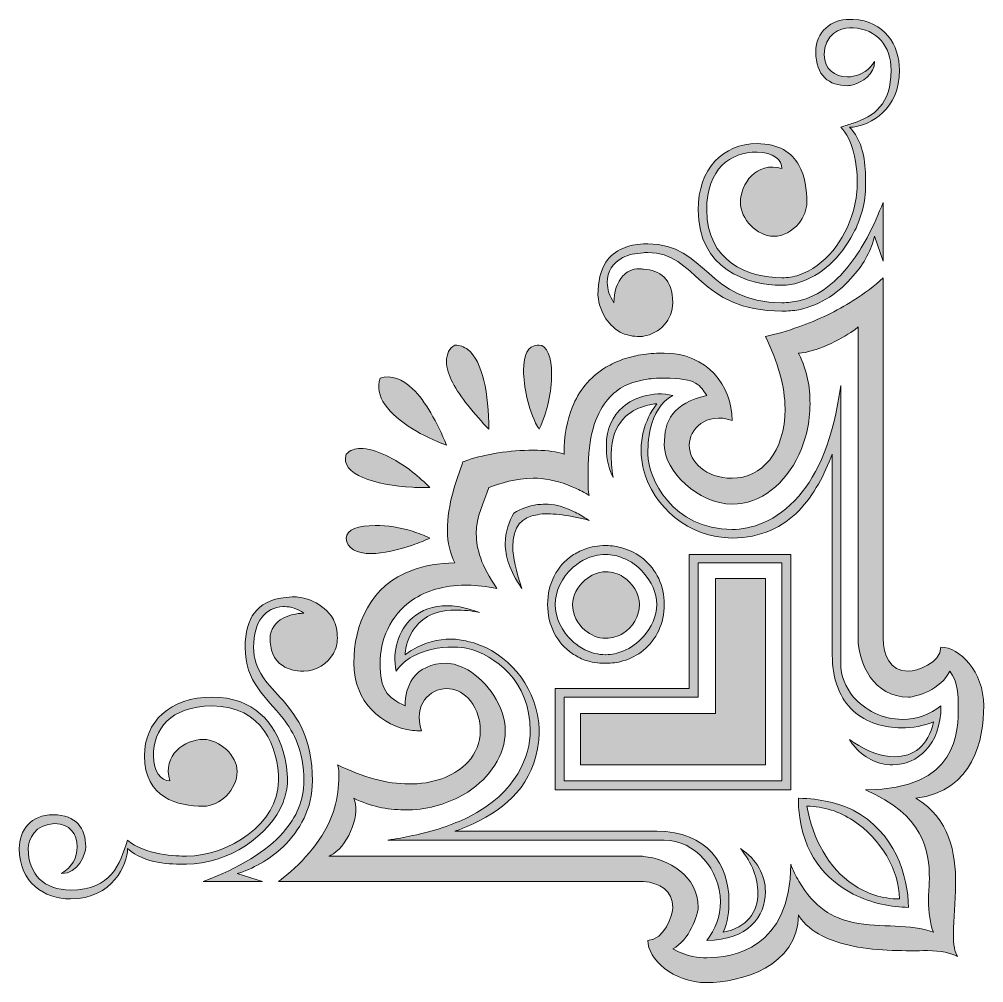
# Model space of a CAD drawing. Header units: inches. Extents: x -242 to 837, y -118 to 959.
import ezdxf

# ---------------------------------------------------------------- set-up
doc = ezdxf.new("R2010")
doc.units = ezdxf.units.IN
doc.header["$MEASUREMENT"] = 0
doc.layers.add('图层 1', color=7, linetype='Continuous')

# ---------------------------------------------------------------- blocks, each defined once
blk = doc.blocks.new('block 2')
at = {"layer": '图层 1', "true_color": 0xffffff}
h = blk.add_hatch(color=7, dxfattribs=at)
h.dxf.hatch_style = 2
edge = h.paths.add_edge_path()
edge.add_spline(control_points=[(690.9, 838.6), (689.4, 838.6), (687.9, 838.6), (686.9, 838.6), (688.4, 837.1), (689.9, 835.1), (690.9, 833.6), (704.8, 815.6), (704.8, 790.7), (704.8, 773.8), (704.8, 754.8), (699.9, 735.9), (690.9, 719.5), (677.4, 693.1), (654.5, 672.1), (630.1, 664.7), (624.1, 662.7), (617.6, 661.7), (611.2, 661.7), (572.3, 661.7), (517.5, 680.1), (517.5, 745.9), (517.5, 792.2), (545.4, 820.1), (583.3, 820.1), (607.7, 820.1), (622.1, 810.2), (630.1, 796.2), (637.1, 783.8), (639.1, 768.8), (639.1, 754.4), (639.1, 746.4), (635.6, 737.9), (630.1, 730.9), (623.1, 722.5), (612.7, 716.5), (601.7, 716.5), (583.3, 716.5), (564.8, 735.9), (564.8, 754.4), (564.8, 774.8), (582.3, 800.7), (611.2, 792.2), (611.2, 801.7), (601.7, 810.7), (583.3, 810.7), (553.9, 810.7), (527, 792.2), (527, 745.9), (527, 688.6), (573.3, 670.1), (611.2, 670.1), (617.6, 670.1), (624.1, 671.1), (630.1, 673.1), (659, 682.6), (681.9, 712.5), (690.9, 744.4), (693.9, 754.4), (695.4, 764.3), (695.4, 773.8), (695.4, 779.8), (695.4, 796.2), (690.9, 812.2), (688.4, 821.6), (683.9, 831.6), (676.9, 838.6), (681.9, 840.1), (686.4, 841.6), (690.9, 843), (714.3, 851), (733.3, 863.5), (733.3, 902.3), (733.3, 929.8), (717.3, 947.7), (690.9, 949.7), (689.4, 949.7), (688.4, 949.7), (686.9, 949.7), (676.9, 949.7), (658.5, 942.2), (658.5, 919.3), (658.5, 903.3), (670.5, 894.9), (684.4, 894.9), (686.9, 894.9), (688.9, 894.9), (690.9, 895.4), (700.4, 896.9), (708.8, 902.3), (714.8, 911.8), (714.8, 897.4), (700.9, 888.9), (690.9, 885.9), (688.4, 885.4), (686.4, 884.9), (684.4, 884.9), (664, 884.9), (649, 895.9), (649, 922.8), (649, 945.2), (666, 959.1), (686.9, 959.1), (688.4, 959.1), (689.4, 959.1), (690.9, 959.1), (725.8, 957.2), (742.7, 930.2), (742.7, 902.3), (742.7, 858), (710.3, 841.1), (690.9, 838.6)], knot_values=[0, 0, 0, 0, 1, 1, 1, 2, 2, 2, 3, 3, 3, 4, 4, 4, 5, 5, 5, 6, 6, 6, 7, 7, 7, 8, 8, 8, 9, 9, 9, 10, 10, 10, 11, 11, 11, 12, 12, 12, 13, 13, 13, 14, 14, 14, 15, 15, 15, 16, 16, 16, 17, 17, 17, 18, 18, 18, 19, 19, 19, 20, 20, 20, 21, 21, 21, 22, 22, 22, 23, 23, 23, 24, 24, 24, 25, 25, 25, 26, 26, 26, 27, 27, 27, 28, 28, 28, 29, 29, 29, 30, 30, 30, 31, 31, 31, 32, 32, 32, 33, 33, 33, 34, 34, 34, 35, 35, 35, 36, 36, 36, 37, 37, 37, 37], degree=3, periodic=1)
h = blk.add_hatch(color=7, dxfattribs=at)
h.dxf.hatch_style = 2
edge = h.paths.add_edge_path()
edge.add_spline(control_points=[(630.1, 644.2), (652.5, 649.7), (673, 665.2), (690.9, 690.1), (703.4, 707), (714.3, 728.4), (724.3, 754.3), (724.3, 754.3), (724.3, 688.6), (724.3, 688.6), (724.3, 688.6), (714.8, 716.5), (714.8, 716.5), (711.3, 702), (703.4, 686.1), (690.9, 672.1), (675.9, 654.2), (655, 639.7), (630.1, 634.3), (624.1, 633.3), (617.6, 632.8), (611.2, 632.8), (516.5, 632.8), (516.5, 698.5), (461.2, 698.5), (459.7, 698.5), (458.2, 698.5), (456.2, 698), (447.2, 697.5), (439.3, 696), (433.3, 692.6), (421.8, 687.1), (415.8, 677.1), (415.8, 664.7), (415.8, 657.2), (418.3, 649.7), (423.3, 642.2), (423.3, 654.2), (426.8, 665.2), (433.3, 672.1), (437.8, 677.1), (443.7, 680.1), (451.7, 680.1), (453.2, 680.1), (454.7, 680.1), (456.2, 679.6), (474.6, 678.6), (489.1, 669.2), (489.1, 642.2), (489.1, 623.3), (474.6, 607.4), (456.2, 604.9), (454.7, 604.4), (453.2, 604.4), (451.7, 604.4), (444.7, 604.4), (438.3, 605.9), (433.3, 607.9), (424.8, 611.8), (418.8, 617.8), (414.3, 624.3), (407.4, 634.8), (405.4, 646.7), (405.4, 650.7), (405.4, 666.2), (408.4, 678.6), (414.3, 687.6), (418.8, 694.6), (425.3, 699.5), (433.3, 703), (439.8, 706), (447.7, 707.5), (456.2, 708), (458.2, 708), (459.7, 708), (461.2, 708), (527, 708), (527, 642.2), (611.2, 642.2), (617.6, 642.2), (624.1, 643.2), (630.1, 644.2)], knot_values=[0, 0, 0, 0, 1, 1, 1, 2, 2, 2, 3, 3, 3, 4, 4, 4, 5, 5, 5, 6, 6, 6, 7, 7, 7, 8, 8, 8, 9, 9, 9, 10, 10, 10, 11, 11, 11, 12, 12, 12, 13, 13, 13, 14, 14, 14, 15, 15, 15, 16, 16, 16, 17, 17, 17, 18, 18, 18, 19, 19, 19, 20, 20, 20, 21, 21, 21, 22, 22, 22, 23, 23, 23, 24, 24, 24, 25, 25, 25, 26, 26, 26, 27, 27, 27, 27], degree=3, periodic=1)
h = blk.add_hatch(color=7, dxfattribs=at)
h.dxf.hatch_style = 2
edge = h.paths.add_edge_path()
edge.add_spline(control_points=[(836.9, 191.3), (836.9, 230.2), (809.5, 257.1), (789.1, 257.1), (789.1, 239.1), (761.1, 230.2), (752.7, 230.2), (731.7, 230.2), (724.3, 248.6), (724.3, 267), (724.3, 267), (724.3, 670.1), (724.3, 670.1), (715.3, 661.2), (703.9, 652.7), (690.9, 644.7), (672.5, 632.8), (651.5, 622.8), (630.1, 615.3), (617.6, 610.8), (604.7, 606.9), (592.7, 604.4), (606.7, 575.5), (614.7, 548.6), (614.7, 523.6), (614.7, 475.3), (588.7, 445.9), (555.4, 445.9), (526, 445.9), (507.5, 464.3), (507.5, 482.8), (507.5, 500.7), (526, 520.2), (555.4, 510.7), (555.4, 549.6), (527, 585.9), (479.6, 585.9), (471.6, 585.9), (464.2, 585.4), (456.2, 584.4), (448.7, 583.4), (440.8, 581.4), (433.3, 579), (426.8, 576.5), (420.3, 573.5), (414.3, 570), (405.4, 564.5), (397.4, 558), (390.9, 549.6), (384.9, 542.6), (380.5, 534.6), (376.5, 525.1), (371, 511.2), (367.5, 493.7), (367.5, 472.8), (359, 475.8), (349.6, 476.8), (337.6, 477.3), (336.1, 477.3), (334.6, 477.3), (333.1, 477.3), (306.2, 477.3), (279.8, 472.8), (259.9, 466.3), (257.9, 465.3), (255.9, 464.9), (254.4, 464.3), (246.9, 443.9), (237, 417), (237, 387.6), (237, 373.7), (240.4, 361.7), (245.4, 351.2), (227, 351.2), (211.5, 348.2), (198.1, 343.3), (150.8, 326.3), (132.3, 282.5), (132.3, 239.1), (132.3, 195.8), (163.7, 168.4), (198.1, 163.9), (201.1, 163.9), (204.6, 163.4), (208.1, 163.4), (198.1, 192.8), (217.5, 210.7), (236, 210.7), (244.4, 210.7), (252.9, 207.2), (259.9, 200.3), (267.9, 191.8), (273.8, 179.3), (273.8, 163.4), (273.8, 150.4), (268.8, 138.5), (259.9, 128.5), (246.9, 114.6), (226, 105.1), (198.1, 104.1), (196.6, 104.1), (195.1, 104.1), (194.1, 104.1), (169.2, 104.1), (143.3, 111.6), (113.9, 125.5), (115.4, 122.5), (115.4, 119), (115.4, 117), (115.4, 117), (115.4, 108.6), (115.4, 108.6), (115.4, 96.1), (112.9, 84.2), (109.4, 73.2), (98.9, 42.8), (76.5, 17.4), (53.1, -1), (51.6, -2.5), (50.1, -3.5), (48.1, -5), (48.1, -5), (53.1, -5), (53.1, -5), (53.1, -5), (109.4, -5), (109.4, -5), (109.4, -5), (198.1, -5), (198.1, -5), (198.1, -5), (259.9, -5), (259.9, -5), (259.9, -5), (337.6, -5), (337.6, -5), (337.6, -5), (376.5, -5), (376.5, -5), (376.5, -5), (390.9, -5), (390.9, -5), (390.9, -5), (414.3, -5), (414.3, -5), (414.3, -5), (433.3, -5), (433.3, -5), (433.3, -5), (451.7, -5), (451.7, -5), (453.2, -5), (454.7, -5), (456.2, -5), (474.6, -6.5), (489.1, -15), (489.1, -33.9), (489.1, -42.4), (479.6, -70.8), (461.2, -70.8), (461.2, -91.2), (489.1, -118.1), (527, -118.1), (564.8, -118.1), (629.6, -99.7), (629.6, -42.4), (629.6, -42.9), (630.1, -42.9), (630.1, -43.4), (643.1, -62.8), (666, -72.3), (690.9, -77.3), (719.3, -83.3), (750.7, -82.3), (774.1, -82.3), (789.1, -82.3), (800, -84.8), (807.5, -88.7), (804.5, -84.8), (803, -75.8), (803, -62.8), (803, -46.9), (805.5, -28.5), (805.5, -8), (805.5, 27.4), (799, 65.2), (761.1, 88.1), (825.9, 96.6), (836.9, 153.9), (836.9, 191.3)], knot_values=[0, 0, 0, 0, 1, 1, 1, 2, 2, 2, 3, 3, 3, 4, 4, 4, 5, 5, 5, 6, 6, 6, 7, 7, 7, 8, 8, 8, 9, 9, 9, 10, 10, 10, 11, 11, 11, 12, 12, 12, 13, 13, 13, 14, 14, 14, 15, 15, 15, 16, 16, 16, 17, 17, 17, 18, 18, 18, 19, 19, 19, 20, 20, 20, 21, 21, 21, 22, 22, 22, 23, 23, 23, 24, 24, 24, 25, 25, 25, 26, 26, 26, 27, 27, 27, 28, 28, 28, 29, 29, 29, 30, 30, 30, 31, 31, 31, 32, 32, 32, 33, 33, 33, 34, 34, 34, 35, 35, 35, 36, 36, 36, 37, 37, 37, 38, 38, 38, 39, 39, 39, 40, 40, 40, 41, 41, 41, 42, 42, 42, 43, 43, 43, 44, 44, 44, 45, 45, 45, 46, 46, 46, 47, 47, 47, 48, 48, 48, 49, 49, 49, 50, 50, 50, 51, 51, 51, 52, 52, 52, 53, 53, 53, 54, 54, 54, 55, 55, 55, 56, 56, 56, 57, 57, 57, 58, 58, 58, 59, 59, 59, 60, 60, 60, 61, 61, 61, 62, 62, 62, 63, 63, 63, 63], degree=3, periodic=1)
edge = h.paths.add_edge_path()
edge.add_spline(control_points=[(808.5, 191.3), (808.5, 163.4), (808.5, 97.6), (704.8, 97.6), (769.6, 68.7), (776.1, 30.8), (776.1, -2.5), (776.1, -10), (775.1, -17.5), (775.1, -25.5), (775.1, -39.4), (777.1, -52.4), (780.6, -61.8), (755.2, -51.4), (722.3, -57.4), (690.9, -50.9), (668.5, -45.9), (647, -34.4), (630.1, -4.5), (626.6, 0.9), (623.6, 7.4), (621.1, 14.4), (621.1, -80.3), (555.4, -90.2), (527, -90.2), (517.5, -90.2), (507.5, -90.2), (489.1, -80.3), (507.5, -70.8), (517.5, -42.4), (517.5, -33.9), (517.5, 1.4), (483.6, 20.9), (456.2, 22.9), (454.7, 23.4), (453.2, 23.4), (451.7, 23.4), (451.7, 23.4), (433.3, 23.4), (433.3, 23.4), (433.3, 23.4), (414.3, 23.4), (414.3, 23.4), (414.3, 23.4), (390.9, 23.4), (390.9, 23.4), (390.9, 23.4), (376.5, 23.4), (376.5, 23.4), (376.5, 23.4), (337.6, 23.4), (337.6, 23.4), (337.6, 23.4), (259.9, 23.4), (259.9, 23.4), (259.9, 23.4), (198.1, 23.4), (198.1, 23.4), (198.1, 23.4), (109.4, 23.4), (109.4, 23.4), (109.4, 23.4), (104.4, 23.4), (104.4, 23.4), (105.9, 23.9), (107.4, 24.9), (109.4, 25.9), (127.3, 37.8), (140.3, 72.2), (132.3, 88.1), (150.8, 79.2), (169.2, 75.2), (188.6, 75.2), (191.6, 75.2), (194.6, 75.2), (198.1, 75.2), (221, 76.7), (242.4, 84.2), (259.9, 95.1), (284.8, 111.6), (301.7, 136), (301.7, 163.4), (301.7, 191.3), (281.3, 218.7), (259.9, 231.6), (251.4, 236.1), (243.4, 239.1), (236, 239.1), (219, 239.1), (205.6, 232.6), (198.1, 221.7), (192.6, 213.7), (189.6, 203.3), (189.6, 191.3), (169.2, 201.2), (161.7, 209.7), (161.7, 239.1), (161.7, 264), (172.2, 292.4), (198.1, 309.9), (212.5, 319.8), (232.5, 326.3), (257.4, 326.3), (258.4, 326.3), (258.9, 326.3), (259.9, 326.3), (269.8, 326.3), (280.8, 324.8), (292.3, 322.8), (274.8, 347.8), (269.3, 367.2), (269.3, 383.6), (269.3, 404.1), (277.8, 419), (283.3, 435.5), (297.3, 440.4), (312.7, 445.9), (333.1, 445.9), (334.6, 445.9), (336.1, 445.9), (337.6, 445.9), (349.6, 445.4), (363, 442.4), (376.5, 436.4), (381.5, 434.5), (385.9, 432), (390.9, 429.5), (392.4, 428.5), (393.9, 427.5), (395.4, 426.5), (394.4, 432), (394.4, 436.4), (394.4, 441.4), (394.4, 441.4), (394.4, 454.4), (394.4, 454.4), (394.4, 491.8), (402.4, 516.2), (414.4, 531.6), (419.8, 538.6), (426.3, 544.1), (433.3, 548.1), (440.3, 552), (448.2, 554.5), (456.2, 556), (464.2, 557.5), (471.6, 558), (479.6, 558), (516.5, 558), (519.5, 549.6), (527, 538.6), (489.1, 529.1), (479.6, 511.7), (479.6, 482.8), (479.6, 454.4), (517.5, 417), (555.4, 417), (587.8, 417), (615.2, 439.9), (630.1, 472.3), (638.1, 489.3), (642.6, 508.7), (642.6, 529.1), (642.6, 549.1), (639.6, 565), (630.1, 584.9), (630.1, 585.4), (629.6, 585.9), (629.6, 585.9), (629.6, 585.9), (630.1, 585.9), (630.1, 585.9), (648, 586.4), (676.9, 600.9), (690.9, 610.8), (693.4, 612.3), (694.9, 613.8), (696.4, 615.3), (696.4, 615.3), (696.4, 267), (696.4, 267), (696.4, 239.1), (713.8, 201.2), (752.7, 201.2), (761.2, 201.2), (789.1, 209.7), (799, 230.2), (808.5, 218.2), (808.5, 201.2), (808.5, 191.3)], knot_values=[0, 0, 0, 0, 1, 1, 1, 2, 2, 2, 3, 3, 3, 4, 4, 4, 5, 5, 5, 6, 6, 6, 7, 7, 7, 8, 8, 8, 9, 9, 9, 10, 10, 10, 11, 11, 11, 12, 12, 12, 13, 13, 13, 14, 14, 14, 15, 15, 15, 16, 16, 16, 17, 17, 17, 18, 18, 18, 19, 19, 19, 20, 20, 20, 21, 21, 21, 22, 22, 22, 23, 23, 23, 24, 24, 24, 25, 25, 25, 26, 26, 26, 27, 27, 27, 28, 28, 28, 29, 29, 29, 30, 30, 30, 31, 31, 31, 32, 32, 32, 33, 33, 33, 34, 34, 34, 35, 35, 35, 36, 36, 36, 37, 37, 37, 38, 38, 38, 39, 39, 39, 40, 40, 40, 41, 41, 41, 42, 42, 42, 43, 43, 43, 44, 44, 44, 45, 45, 45, 46, 46, 46, 47, 47, 47, 48, 48, 48, 49, 49, 49, 50, 50, 50, 51, 51, 51, 52, 52, 52, 53, 53, 53, 54, 54, 54, 55, 55, 55, 56, 56, 56, 57, 57, 57, 58, 58, 58, 59, 59, 59, 60, 60, 60, 61, 61, 61, 62, 62, 62, 63, 63, 63, 63], degree=3, periodic=1)
h = blk.add_hatch(color=7, dxfattribs=at)
h.dxf.hatch_style = 2
edge = h.paths.add_edge_path()
edge.add_spline(control_points=[(236, 576.5), (236, 584.9), (239, 591.4), (245.4, 594.9), (250.9, 594.9), (255.4, 592.9), (259.9, 589.9), (276.3, 577), (283.3, 540.1), (283.3, 500.7), (275.8, 508.7), (267.4, 517.7), (259.9, 527.6), (246.4, 544.1), (236, 562), (236, 576.5)], knot_values=[0, 0, 0, 0, 1, 1, 1, 2, 2, 2, 3, 3, 3, 4, 4, 4, 5, 5, 5, 5], degree=3, periodic=1)
h = blk.add_hatch(color=7, dxfattribs=at)
h.dxf.hatch_style = 2
edge = h.paths.add_edge_path()
edge.add_spline(control_points=[(337.6, 503.7), (327.1, 524.1), (322.2, 549.1), (322.2, 566.5), (322.2, 584.4), (327.1, 593.9), (337.6, 594.9), (338.6, 594.9), (339.1, 594.9), (339.6, 594.9), (348.1, 594.9), (353.6, 581), (353.6, 562.5), (353.6, 542.1), (349.1, 521.7), (339.6, 500.7), (339.1, 501.7), (338.6, 502.7), (337.6, 503.7)], knot_values=[0, 0, 0, 0, 1, 1, 1, 2, 2, 2, 3, 3, 3, 4, 4, 4, 5, 5, 5, 6, 6, 6, 6], degree=3, periodic=1)
h = blk.add_hatch(color=7, dxfattribs=at)
h.dxf.hatch_style = 2
edge = h.paths.add_edge_path()
edge.add_spline(control_points=[(198.1, 501.2), (171.2, 517.7), (154.7, 537.6), (161.7, 558), (174.2, 562), (186.6, 556.5), (198.1, 546.1), (212.5, 532.1), (225.5, 508.7), (236, 482.8), (222, 488.3), (209.1, 494.2), (198.1, 501.2)], knot_values=[0, 0, 0, 0, 1, 1, 1, 2, 2, 2, 3, 3, 3, 4, 4, 4, 4], degree=3, periodic=1)
h = blk.add_hatch(color=7, dxfattribs=at)
h.dxf.hatch_style = 2
edge = h.paths.add_edge_path()
edge.add_spline(control_points=[(735.2, 125.5), (717.3, 125.5), (702.4, 133.5), (690.9, 147.9), (689.4, 149.4), (687.9, 151.4), (686.9, 153.9), (688.4, 152.9), (689.4, 151.9), (690.9, 150.9), (707.8, 140), (723.3, 134.5), (737.2, 134.5), (757.7, 134.5), (775.1, 146.4), (780.6, 173.4), (769.6, 168.9), (757.7, 166.9), (744.7, 166.9), (725.3, 166.9), (705.8, 172.4), (690.9, 185.8), (676.9, 198.8), (667.5, 219.2), (667.5, 248.6), (667.5, 248.6), (667.5, 472.8), (667.5, 472.8), (659, 450.4), (647, 427.5), (630.1, 409.5), (612.2, 391.6), (588.2, 379.1), (555.4, 379.1), (507, 379.1), (467.2, 414), (456.2, 455.9), (454.7, 462.9), (453.7, 469.8), (453.7, 477.3), (453.7, 484.8), (454.7, 491.8), (456.2, 498.7), (459.2, 509.2), (463.7, 519.2), (471.1, 529.1), (468.7, 529.1), (463.2, 528.6), (456.2, 526.1), (449.2, 524.1), (440.3, 519.7), (433.3, 511.7), (425.8, 503.2), (420.3, 490.8), (420.3, 472.8), (420.3, 466.3), (420.3, 456.9), (422.3, 446.9), (415.8, 459.9), (414.8, 471.8), (414.8, 482.8), (414.8, 501.2), (421.8, 515.7), (433.3, 525.6), (439.8, 531.1), (447.7, 535.6), (456.2, 537.6), (466.7, 540.6), (478.1, 541.1), (489.1, 538.6), (461.2, 522.7), (461.2, 482.8), (461.2, 472.8), (461.2, 445.9), (489.1, 388.6), (555.4, 388.6), (575.8, 388.6), (605.2, 397.1), (630.1, 426), (651, 450.4), (669, 489.3), (676.9, 549.6), (676.9, 549.6), (676.9, 239.1), (676.9, 239.1), (676.9, 225.2), (682.4, 212.2), (690.9, 201.7), (703.9, 186.8), (723.8, 176.3), (746.2, 176.3), (762.2, 176.3), (777.1, 181.8), (789.1, 191.3), (789.1, 147.4), (762.2, 125.5), (735.2, 125.5)], knot_values=[0, 0, 0, 0, 1, 1, 1, 2, 2, 2, 3, 3, 3, 4, 4, 4, 5, 5, 5, 6, 6, 6, 7, 7, 7, 8, 8, 8, 9, 9, 9, 10, 10, 10, 11, 11, 11, 12, 12, 12, 13, 13, 13, 14, 14, 14, 15, 15, 15, 16, 16, 16, 17, 17, 17, 18, 18, 18, 19, 19, 19, 20, 20, 20, 21, 21, 21, 22, 22, 22, 23, 23, 23, 24, 24, 24, 25, 25, 25, 26, 26, 26, 27, 27, 27, 28, 28, 28, 29, 29, 29, 30, 30, 30, 31, 31, 31, 32, 32, 32, 32], degree=3, periodic=1)
h = blk.add_hatch(color=7, dxfattribs=at)
h.dxf.hatch_style = 2
edge = h.paths.add_edge_path()
edge.add_spline(control_points=[(217.5, 435.5), (211, 435.5), (204.6, 435.5), (198.1, 435.9), (156.2, 438.4), (116.4, 449.9), (123.8, 472.8), (128.3, 477.3), (133.3, 479.3), (139.8, 479.3), (156.2, 479.3), (178.7, 467.8), (198.1, 452.9), (205.1, 447.4), (211.5, 441.4), (217.5, 435.5)], knot_values=[0, 0, 0, 0, 1, 1, 1, 2, 2, 2, 3, 3, 3, 4, 4, 4, 5, 5, 5, 5], degree=3, periodic=1)
h = blk.add_hatch(color=7, dxfattribs=at)
h.dxf.hatch_style = 2
edge = h.paths.add_edge_path()
edge.add_spline(control_points=[(376.5, 403.1), (366.5, 405.1), (357, 406.1), (349.1, 406.1), (345.1, 406.1), (341.1, 406.1), (337.6, 405.1), (320.2, 402.6), (310.2, 392.1), (310.2, 369.2), (310.2, 357.7), (313.7, 342.3), (320.2, 322.8), (306.2, 343.3), (301.7, 358.7), (301.7, 372.7), (301.7, 386.6), (306.2, 397.6), (311.2, 407), (319.2, 411.5), (327.6, 415), (337.6, 416.5), (340.6, 416.5), (343.1, 417), (346.1, 417), (355.1, 417), (365, 415), (376.5, 409.5), (381, 407.5), (385.9, 405.1), (390.9, 401.6), (392.4, 400.6), (393.9, 399.6), (395.4, 398.6), (393.9, 399.1), (392.4, 399.6), (390.9, 400.1), (385.9, 401.1), (381, 402.6), (376.5, 403.1)], knot_values=[0, 0, 0, 0, 1, 1, 1, 2, 2, 2, 3, 3, 3, 4, 4, 4, 5, 5, 5, 6, 6, 6, 7, 7, 7, 8, 8, 8, 9, 9, 9, 10, 10, 10, 11, 11, 11, 12, 12, 12, 13, 13, 13, 13], degree=3, periodic=1)
h = blk.add_hatch(color=7, dxfattribs=at)
h.dxf.hatch_style = 2
edge = h.paths.add_edge_path()
edge.add_spline(control_points=[(198.1, 386.6), (204.6, 384.6), (211, 382.1), (217.5, 379.1), (211.5, 376.1), (204.6, 373.7), (198.1, 371.2), (181.6, 365.7), (164.7, 361.7), (151.8, 361.7), (135.8, 361.7), (123.8, 367.2), (123.8, 379.1), (123.8, 388.6), (137.8, 393.1), (156.2, 393.1), (170.2, 393.1), (184.1, 391.1), (198.1, 386.6)], knot_values=[0, 0, 0, 0, 1, 1, 1, 2, 2, 2, 3, 3, 3, 4, 4, 4, 5, 5, 5, 6, 6, 6, 6], degree=3, periodic=1)
h = blk.add_hatch(color=7, dxfattribs=at)
h.dxf.hatch_style = 2
edge = h.paths.add_edge_path()
edge.add_spline(control_points=[(433.3, 367.7), (427.3, 369.7), (420.8, 370.7), (414.3, 370.7), (414.3, 370.7), (413.8, 370.7), (413.8, 370.7), (405.4, 370.7), (397.9, 369.2), (390.9, 366.7), (385.4, 364.7), (381, 362.2), (376.5, 359.7), (359.5, 347.8), (349.1, 328.3), (349.1, 304.9), (349.1, 281), (359.5, 261.6), (376.5, 250.1), (381, 247.1), (385.4, 244.6), (390.9, 242.6), (397.9, 240.1), (405.4, 239.1), (413.8, 239.1), (413.8, 239.1), (414.3, 239.1), (414.3, 239.1), (420.8, 239.1), (427.3, 239.6), (433.3, 241.6), (441.7, 244.1), (449.7, 248.1), (456.2, 253.6), (470.7, 265.5), (479.6, 283.5), (479.6, 304.9), (479.6, 325.8), (470.7, 343.8), (456.2, 355.7), (449.7, 361.2), (441.7, 365.2), (433.3, 367.7)], knot_values=[0, 0, 0, 0, 1, 1, 1, 2, 2, 2, 3, 3, 3, 4, 4, 4, 5, 5, 5, 6, 6, 6, 7, 7, 7, 8, 8, 8, 9, 9, 9, 10, 10, 10, 11, 11, 11, 12, 12, 12, 13, 13, 13, 14, 14, 14, 14], degree=3, periodic=1)
edge = h.paths.add_edge_path()
edge.add_spline(control_points=[(433.3, 356.7), (442.2, 353.2), (450.2, 347.8), (456.2, 340.3), (465.2, 330.3), (471.1, 317.9), (471.1, 304.9), (471.1, 291.4), (465.2, 279), (456.2, 269), (450.2, 262.1), (442.2, 256.1), (433.3, 252.6), (427.3, 250.1), (420.8, 248.6), (414.3, 248.6), (414.3, 248.6), (413.8, 248.6), (413.8, 248.6), (405.9, 248.6), (397.9, 250.6), (390.9, 254.1), (385.4, 257.1), (381, 260), (376.5, 264), (365.5, 274.5), (357.5, 289.5), (357.5, 304.9), (357.5, 319.8), (365.5, 334.8), (376.5, 345.3), (381, 349.2), (385.4, 352.7), (390.9, 355.2), (397.9, 358.7), (405.9, 360.7), (413.8, 360.7), (413.8, 360.7), (414.3, 360.7), (414.3, 360.7), (420.8, 360.7), (427.3, 359.2), (433.3, 356.7)], knot_values=[0, 0, 0, 0, 1, 1, 1, 2, 2, 2, 3, 3, 3, 4, 4, 4, 5, 5, 5, 6, 6, 6, 7, 7, 7, 8, 8, 8, 9, 9, 9, 10, 10, 10, 11, 11, 11, 12, 12, 12, 13, 13, 13, 14, 14, 14, 14], degree=3, periodic=1)
h = blk.add_hatch(color=7, dxfattribs=at)
h.dxf.hatch_style = 2
h.paths.add_polyline_path([(456.2, 97.6), (621.1, 97.6), (621.1, 360.7), (507.5, 360.7), (507.5, 210.7), (456.2, 210.7), (433.3, 210.7), (414.3, 210.7), (390.9, 210.7), (376.5, 210.7), (357.5, 210.7), (357.5, 97.6), (376.5, 97.6), (390.9, 97.6), (414.3, 97.6), (433.3, 97.6), (456.2, 97.6)])
h.paths.add_polyline_path([(456.2, 107.6), (433.3, 107.6), (414.3, 107.6), (390.9, 107.6), (376.5, 107.6), (367.5, 107.6), (367.5, 201.2), (376.5, 201.2), (390.9, 201.2), (414.3, 201.2), (433.3, 201.2), (456.2, 201.2), (517.5, 201.2), (517.5, 351.2), (611.2, 351.2), (611.2, 107.6)])
h = blk.add_hatch(color=7, dxfattribs=at)
h.dxf.hatch_style = 2
edge = h.paths.add_edge_path()
edge.add_spline(control_points=[(451.7, 304.9), (451.7, 291.4), (444.2, 279), (433.3, 272.5), (427.8, 269), (421.3, 267), (414.3, 267), (414.3, 267), (413.8, 267), (413.8, 267), (405.4, 267), (397.4, 270.5), (390.9, 276), (382.5, 283), (377, 293.4), (377, 304.9), (377, 314.9), (382.5, 324.8), (390.9, 331.8), (397.4, 337.8), (405.4, 341.3), (413.8, 341.3), (413.8, 341.3), (414.3, 341.3), (414.3, 341.3), (421.3, 341.3), (427.8, 339.3), (433.3, 335.8), (444.2, 328.8), (451.7, 316.9), (451.7, 304.9)], knot_values=[0, 0, 0, 0, 1, 1, 1, 2, 2, 2, 3, 3, 3, 4, 4, 4, 5, 5, 5, 6, 6, 6, 7, 7, 7, 8, 8, 8, 9, 9, 9, 10, 10, 10, 10], degree=3, periodic=1)
h = blk.add_hatch(color=7, dxfattribs=at)
h.dxf.hatch_style = 2
h.paths.add_polyline_path([(433.3, 125.5), (414.3, 125.5), (390.9, 125.5), (385.9, 125.5), (385.9, 182.8), (390.9, 182.8), (414.3, 182.8), (433.3, 182.8), (456.2, 182.8), (536.9, 182.8), (536.9, 333.8), (592.7, 333.8), (592.7, 125.5), (456.2, 125.5)])
h = blk.add_hatch(color=7, dxfattribs=at)
h.dxf.hatch_style = 2
edge = h.paths.add_edge_path()
edge.add_spline(control_points=[(76.5, 230.2), (66.5, 230.2), (58.6, 232.6), (53.1, 236.1), (42.1, 242.6), (38.6, 255.1), (38.6, 267), (38.6, 277), (44.6, 284.5), (53.1, 289.5), (60.1, 292.9), (68, 294.9), (76.5, 294.9), (69, 300.4), (62.1, 302.4), (54.6, 302.4), (54.1, 302.4), (53.6, 302.4), (53.1, 302.4), (33.7, 301.9), (20.2, 285.5), (20.2, 257.1), (20.2, 229.7), (36.6, 216.2), (53.1, 197.3), (69.5, 178.3), (86, 154.9), (86, 107.6), (86, 76.7), (72, 51.8), (53.1, 33.8), (37.6, 18.9), (18.7, 8.9), (1.8, 3.9), (1.8, 3.9), (30.2, -5), (30.2, -5), (30.2, -5), (-36.1, -5), (-36.1, -5), (4.8, 10.4), (34.7, 28.8), (53.1, 49.8), (68.5, 67.2), (76.5, 86.2), (76.5, 107.6), (76.5, 141), (65.5, 161.4), (53.1, 177.3), (34.2, 201.7), (10.7, 217.7), (10.7, 257.1), (10.7, 289.9), (24.7, 308.4), (53.1, 312.4), (57.6, 312.9), (62.1, 313.4), (66.5, 313.4), (74, 313.4), (98.9, 307.9), (109.4, 288), (112.4, 282), (113.9, 275.5), (113.9, 267), (113.9, 261.1), (112.4, 255.1), (109.4, 250.1), (102.9, 238.6), (90.5, 230.2), (76.5, 230.2)], knot_values=[0, 0, 0, 0, 1, 1, 1, 2, 2, 2, 3, 3, 3, 4, 4, 4, 5, 5, 5, 6, 6, 6, 7, 7, 7, 8, 8, 8, 9, 9, 9, 10, 10, 10, 11, 11, 11, 12, 12, 12, 13, 13, 13, 14, 14, 14, 15, 15, 15, 16, 16, 16, 17, 17, 17, 18, 18, 18, 19, 19, 19, 20, 20, 20, 21, 21, 21, 22, 22, 22, 23, 23, 23, 23], degree=3, periodic=1)
h = blk.add_hatch(color=7, dxfattribs=at)
h.dxf.hatch_style = 2
edge = h.paths.add_edge_path()
edge.add_spline(control_points=[(241.4, 266), (247.4, 266), (253.4, 265), (259.9, 263.5), (296.3, 255.6), (330.1, 222.7), (337.6, 181.3), (339.1, 175.3), (339.6, 169.4), (339.6, 163.4), (339.6, 156.4), (339.1, 149.9), (337.6, 143.5), (330.1, 98.1), (296.3, 72.7), (259.9, 56.8), (254.9, 54.8), (250.4, 52.8), (245.4, 51.3), (245.4, 51.3), (259.9, 51.3), (259.9, 51.3), (259.9, 51.3), (337.6, 51.3), (337.6, 51.3), (337.6, 51.3), (376.5, 51.3), (376.5, 51.3), (376.5, 51.3), (390.9, 51.3), (390.9, 51.3), (390.9, 51.3), (414.3, 51.3), (414.3, 51.3), (414.3, 51.3), (433.3, 51.3), (433.3, 51.3), (433.3, 51.3), (456.2, 51.3), (456.2, 51.3), (456.2, 51.3), (471.1, 51.3), (471.1, 51.3), (528, 51.3), (551.9, 13.4), (551.9, -26.5), (551.9, -38.4), (550.9, -49.9), (545.4, -61.8), (572.3, -56.4), (584.3, -39.4), (584.3, -17.5), (584.3, -1.5), (577.8, 15.9), (564.8, 31.8), (583.3, 19.9), (592.7, 1.9), (592.7, -16.5), (592.7, -43.9), (573.3, -70.8), (527, -70.8), (536.9, -58.9), (542.4, -43.9), (542.4, -27.5), (542.4, 7.9), (514, 41.3), (479.6, 41.3), (479.6, 41.3), (456.2, 41.3), (456.2, 41.3), (456.2, 41.3), (433.3, 41.3), (433.3, 41.3), (433.3, 41.3), (414.3, 41.3), (414.3, 41.3), (414.3, 41.3), (390.9, 41.3), (390.9, 41.3), (390.9, 41.3), (376.5, 41.3), (376.5, 41.3), (376.5, 41.3), (337.6, 41.3), (337.6, 41.3), (337.6, 41.3), (259.9, 41.3), (259.9, 41.3), (259.9, 41.3), (198.1, 41.3), (198.1, 41.3), (198.1, 41.3), (170.2, 41.3), (170.2, 41.3), (180.2, 42.8), (189.1, 44.3), (198.1, 46.3), (222.5, 51.3), (242.9, 58.7), (259.9, 66.7), (315.7, 94.6), (329.6, 136.5), (329.6, 163.4), (329.6, 219.7), (289.3, 248.1), (259.9, 255.6), (254.4, 256.6), (249.9, 257.1), (245.4, 257.1), (238, 257.1), (216, 257.1), (198.1, 246.6), (191.1, 243.1), (184.6, 237.6), (179.7, 230.2), (175.2, 252.6), (181.6, 275.5), (198.1, 289.9), (207.6, 298.4), (221, 303.4), (237, 303.4), (243.9, 303.4), (251.9, 302.4), (259.9, 299.9), (263.9, 298.9), (268.4, 297.4), (272.8, 295.9), (268.4, 296.9), (263.9, 297.4), (259.9, 297.9), (254.4, 298.4), (249.9, 298.4), (245.4, 298.4), (219.5, 298.4), (205.6, 287), (198.1, 275), (191.1, 264), (189.6, 252.6), (189.6, 248.6), (192.1, 250.6), (195.1, 252.6), (198.1, 254.1), (211.5, 262.1), (226, 266), (241.4, 266)], knot_values=[0, 0, 0, 0, 1, 1, 1, 2, 2, 2, 3, 3, 3, 4, 4, 4, 5, 5, 5, 6, 6, 6, 7, 7, 7, 8, 8, 8, 9, 9, 9, 10, 10, 10, 11, 11, 11, 12, 12, 12, 13, 13, 13, 14, 14, 14, 15, 15, 15, 16, 16, 16, 17, 17, 17, 18, 18, 18, 19, 19, 19, 20, 20, 20, 21, 21, 21, 22, 22, 22, 23, 23, 23, 24, 24, 24, 25, 25, 25, 26, 26, 26, 27, 27, 27, 28, 28, 28, 29, 29, 29, 30, 30, 30, 31, 31, 31, 32, 32, 32, 33, 33, 33, 34, 34, 34, 35, 35, 35, 36, 36, 36, 37, 37, 37, 38, 38, 38, 39, 39, 39, 40, 40, 40, 41, 41, 41, 42, 42, 42, 43, 43, 43, 44, 44, 44, 45, 45, 45, 46, 46, 46, 47, 47, 47, 48, 48, 48, 48], degree=3, periodic=1)
h = blk.add_hatch(color=7, dxfattribs=at)
h.dxf.hatch_style = 2
edge = h.paths.add_edge_path()
edge.add_spline(control_points=[(53.1, 140.5), (56.6, 129.5), (58.1, 117.5), (58.1, 107.6), (58.1, 99.1), (56.1, 91.1), (53.1, 83.2), (38.1, 46.3), (-8.2, 14.4), (-55, 14.4), (-73.5, 14.4), (-100.4, 14.4), (-120.8, 31.8), (-120.8, 14.4), (-137.3, -24.5), (-184.6, -24.5), (-214, -24.5), (-241.9, -6), (-241.9, 31.8), (-241.9, 52.3), (-228.9, 69.7), (-204, 69.7), (-178.1, 69.7), (-167.6, 54.3), (-167.6, 33.8), (-167.6, 25.4), (-176.1, 3.9), (-194.6, 3.9), (-182.6, 11.4), (-177.1, 21.9), (-177.1, 33.8), (-177.1, 48.3), (-185.6, 59.7), (-202, 59.7), (-224.5, 59.7), (-231.9, 41.3), (-231.9, 31.8), (-231.9, 2.9), (-214, -14.5), (-184.6, -14.5), (-138.2, -14.5), (-129.8, 14.4), (-120.8, 41.3), (-101.9, 24.4), (-65, 23.4), (-55, 23.4), (-7.7, 23.4), (48.1, 59.7), (48.1, 107.6), (48.1, 145), (30.2, 191.3), (-26.1, 191.3), (-73.5, 191.3), (-91.9, 164.4), (-91.9, 135.5), (-91.9, 118), (-83.4, 107.6), (-73.5, 107.6), (-82.4, 136.5), (-56.5, 153.9), (-36.1, 153.9), (-17.7, 153.9), (1.8, 135.5), (1.8, 118), (1.8, 97.6), (-17.7, 79.2), (-36.1, 79.2), (-64, 79.2), (-101.9, 88.1), (-101.9, 135.5), (-101.9, 173.4), (-73.5, 201.2), (-26.1, 201.2), (20.7, 201.2), (44.1, 171.9), (53.1, 140.5)], knot_values=[0, 0, 0, 0, 1, 1, 1, 2, 2, 2, 3, 3, 3, 4, 4, 4, 5, 5, 5, 6, 6, 6, 7, 7, 7, 8, 8, 8, 9, 9, 9, 10, 10, 10, 11, 11, 11, 12, 12, 12, 13, 13, 13, 14, 14, 14, 15, 15, 15, 16, 16, 16, 17, 17, 17, 18, 18, 18, 19, 19, 19, 20, 20, 20, 21, 21, 21, 22, 22, 22, 23, 23, 23, 24, 24, 24, 25, 25, 25, 25], degree=3, periodic=1)
h = blk.add_hatch(color=7, dxfattribs=at)
h.dxf.hatch_style = 2
edge = h.paths.add_edge_path()
edge.add_spline(control_points=[(630.1, 88.1), (630.1, 88.1), (629.6, 88.1), (629.6, 88.1), (629.6, 83.7), (629.6, 79.2), (630.1, 75.2), (634.1, 25.9), (660.5, -3.5), (690.9, -19), (711.8, -29.5), (734.2, -33.9), (752.7, -33.9), (752.7, 0.9), (737.2, 50.8), (690.9, 74.7), (675, 82.7), (654.5, 87.6), (630.1, 88.1)], knot_values=[0, 0, 0, 0, 1, 1, 1, 2, 2, 2, 3, 3, 3, 4, 4, 4, 5, 5, 5, 6, 6, 6, 6], degree=3, periodic=1)
edge = h.paths.add_edge_path()
edge.add_spline(control_points=[(639.1, 79.2), (658, 79.2), (675.4, 73.2), (690.9, 63.2), (721.8, 42.8), (742.7, 7.4), (742.7, -24.5), (723.3, -24.5), (705.8, -18.5), (690.9, -8.5), (663.5, 9.9), (645.5, 42.8), (639.1, 79.2)], knot_values=[0, 0, 0, 0, 1, 1, 1, 2, 2, 2, 3, 3, 3, 4, 4, 4, 4], degree=3, periodic=1)
at = {"layer": '图层 1', "lineweight": 0}
for points in [[(456.2, 97.6), (621.1, 97.6), (621.1, 360.7), (507.5, 360.7), (507.5, 210.7), (456.2, 210.7), (433.3, 210.7), (414.3, 210.7), (390.9, 210.7), (376.5, 210.7), (357.5, 210.7), (357.5, 97.6), (376.5, 97.6), (390.9, 97.6), (414.3, 97.6), (433.3, 97.6), (456.2, 97.6), (456.2, 97.6)], [(456.2, 107.6), (433.3, 107.6), (414.3, 107.6), (390.9, 107.6), (376.5, 107.6), (367.5, 107.6), (367.5, 201.2), (376.5, 201.2), (390.9, 201.2), (414.3, 201.2), (433.3, 201.2), (456.2, 201.2), (517.5, 201.2), (517.5, 351.2), (611.2, 351.2), (611.2, 107.6), (456.2, 107.6)], [(433.3, 125.5), (414.3, 125.5), (390.9, 125.5), (385.9, 125.5), (385.9, 182.8), (390.9, 182.8), (414.3, 182.8), (433.3, 182.8), (456.2, 182.8), (536.9, 182.8), (536.9, 333.8), (592.7, 333.8), (592.7, 125.5), (456.2, 125.5), (433.3, 125.5)]]:
    blk.add_lwpolyline(points, dxfattribs=at)
for points, knots in [([(690.9, 838.6), (689.4, 838.6), (687.9, 838.6), (686.9, 838.6), (688.4, 837.1), (689.9, 835.1), (690.9, 833.6), (704.8, 815.6), (704.8, 790.7), (704.8, 773.8), (704.8, 754.8), (699.9, 735.9), (690.9, 719.5), (677.4, 693.1), (654.5, 672.1), (630.1, 664.7), (624.1, 662.7), (617.6, 661.7), (611.2, 661.7), (572.3, 661.7), (517.5, 680.1), (517.5, 745.9), (517.5, 792.2), (545.4, 820.1), (583.3, 820.1), (607.7, 820.1), (622.1, 810.2), (630.1, 796.2), (637.1, 783.8), (639.1, 768.8), (639.1, 754.4), (639.1, 746.4), (635.6, 737.9), (630.1, 730.9), (623.1, 722.5), (612.7, 716.5), (601.7, 716.5), (583.3, 716.5), (564.8, 735.9), (564.8, 754.4), (564.8, 774.8), (582.3, 800.7), (611.2, 792.2), (611.2, 801.7), (601.7, 810.7), (583.3, 810.7), (553.9, 810.7), (527, 792.2), (527, 745.9), (527, 688.6), (573.3, 670.1), (611.2, 670.1), (617.6, 670.1), (624.1, 671.1), (630.1, 673.1), (659, 682.6), (681.9, 712.5), (690.9, 744.4), (693.9, 754.4), (695.4, 764.3), (695.4, 773.8), (695.4, 779.8), (695.4, 796.2), (690.9, 812.2), (688.4, 821.6), (683.9, 831.6), (676.9, 838.6), (681.9, 840.1), (686.4, 841.6), (690.9, 843), (714.3, 851), (733.3, 863.5), (733.3, 902.3), (733.3, 929.8), (717.3, 947.7), (690.9, 949.7), (689.4, 949.7), (688.4, 949.7), (686.9, 949.7), (676.9, 949.7), (658.5, 942.2), (658.5, 919.3), (658.5, 903.3), (670.5, 894.9), (684.4, 894.9), (686.9, 894.9), (688.9, 894.9), (690.9, 895.4), (700.4, 896.9), (708.8, 902.3), (714.8, 911.8), (714.8, 897.4), (700.9, 888.9), (690.9, 885.9), (688.4, 885.4), (686.4, 884.9), (684.4, 884.9), (664, 884.9), (649, 895.9), (649, 922.8), (649, 945.2), (666, 959.1), (686.9, 959.1), (688.4, 959.1), (689.4, 959.1), (690.9, 959.1), (725.8, 957.2), (742.7, 930.2), (742.7, 902.3), (742.7, 858), (710.3, 841.1), (690.9, 838.6)], [0, 0, 0, 0, 1, 1, 1, 2, 2, 2, 3, 3, 3, 4, 4, 4, 5, 5, 5, 6, 6, 6, 7, 7, 7, 8, 8, 8, 9, 9, 9, 10, 10, 10, 11, 11, 11, 12, 12, 12, 13, 13, 13, 14, 14, 14, 15, 15, 15, 16, 16, 16, 17, 17, 17, 18, 18, 18, 19, 19, 19, 20, 20, 20, 21, 21, 21, 22, 22, 22, 23, 23, 23, 24, 24, 24, 25, 25, 25, 26, 26, 26, 27, 27, 27, 28, 28, 28, 29, 29, 29, 30, 30, 30, 31, 31, 31, 32, 32, 32, 33, 33, 33, 34, 34, 34, 35, 35, 35, 36, 36, 36, 37, 37, 37, 37]), ([(630.1, 644.2), (652.5, 649.7), (673, 665.2), (690.9, 690.1), (703.4, 707), (714.3, 728.4), (724.3, 754.3), (724.3, 754.3), (724.3, 688.6), (724.3, 688.6), (724.3, 688.6), (714.8, 716.5), (714.8, 716.5), (711.3, 702), (703.4, 686.1), (690.9, 672.1), (675.9, 654.2), (655, 639.7), (630.1, 634.3), (624.1, 633.3), (617.6, 632.8), (611.2, 632.8), (516.5, 632.8), (516.5, 698.5), (461.2, 698.5), (459.7, 698.5), (458.2, 698.5), (456.2, 698), (447.2, 697.5), (439.3, 696), (433.3, 692.6), (421.8, 687.1), (415.8, 677.1), (415.8, 664.7), (415.8, 657.2), (418.3, 649.7), (423.3, 642.2), (423.3, 654.2), (426.8, 665.2), (433.3, 672.1), (437.8, 677.1), (443.7, 680.1), (451.7, 680.1), (453.2, 680.1), (454.7, 680.1), (456.2, 679.6), (474.6, 678.6), (489.1, 669.2), (489.1, 642.2), (489.1, 623.3), (474.6, 607.4), (456.2, 604.9), (454.7, 604.4), (453.2, 604.4), (451.7, 604.4), (444.7, 604.4), (438.3, 605.9), (433.3, 607.9), (424.8, 611.8), (418.8, 617.8), (414.3, 624.3), (407.4, 634.8), (405.4, 646.7), (405.4, 650.7), (405.4, 666.2), (408.4, 678.6), (414.3, 687.6), (418.8, 694.6), (425.3, 699.5), (433.3, 703), (439.8, 706), (447.7, 707.5), (456.2, 708), (458.2, 708), (459.7, 708), (461.2, 708), (527, 708), (527, 642.2), (611.2, 642.2), (617.6, 642.2), (624.1, 643.2), (630.1, 644.2)], [0, 0, 0, 0, 1, 1, 1, 2, 2, 2, 3, 3, 3, 4, 4, 4, 5, 5, 5, 6, 6, 6, 7, 7, 7, 8, 8, 8, 9, 9, 9, 10, 10, 10, 11, 11, 11, 12, 12, 12, 13, 13, 13, 14, 14, 14, 15, 15, 15, 16, 16, 16, 17, 17, 17, 18, 18, 18, 19, 19, 19, 20, 20, 20, 21, 21, 21, 22, 22, 22, 23, 23, 23, 24, 24, 24, 25, 25, 25, 26, 26, 26, 27, 27, 27, 27]), ([(836.9, 191.3), (836.9, 230.2), (809.5, 257.1), (789.1, 257.1), (789.1, 239.1), (761.1, 230.2), (752.7, 230.2), (731.7, 230.2), (724.3, 248.6), (724.3, 267), (724.3, 267), (724.3, 670.1), (724.3, 670.1), (715.3, 661.2), (703.9, 652.7), (690.9, 644.7), (672.5, 632.8), (651.5, 622.8), (630.1, 615.3), (617.6, 610.8), (604.7, 606.9), (592.7, 604.4), (606.7, 575.5), (614.7, 548.6), (614.7, 523.6), (614.7, 475.3), (588.7, 445.9), (555.4, 445.9), (526, 445.9), (507.5, 464.3), (507.5, 482.8), (507.5, 500.7), (526, 520.2), (555.4, 510.7), (555.4, 549.6), (527, 585.9), (479.6, 585.9), (471.6, 585.9), (464.2, 585.4), (456.2, 584.4), (448.7, 583.4), (440.8, 581.4), (433.3, 579), (426.8, 576.5), (420.3, 573.5), (414.3, 570), (405.4, 564.5), (397.4, 558), (390.9, 549.6), (384.9, 542.6), (380.5, 534.6), (376.5, 525.1), (371, 511.2), (367.5, 493.7), (367.5, 472.8), (359, 475.8), (349.6, 476.8), (337.6, 477.3), (336.1, 477.3), (334.6, 477.3), (333.1, 477.3), (306.2, 477.3), (279.8, 472.8), (259.9, 466.3), (257.9, 465.3), (255.9, 464.9), (254.4, 464.3), (246.9, 443.9), (237, 417), (237, 387.6), (237, 373.7), (240.4, 361.7), (245.4, 351.2), (227, 351.2), (211.5, 348.2), (198.1, 343.3), (150.8, 326.3), (132.3, 282.5), (132.3, 239.1), (132.3, 195.8), (163.7, 168.4), (198.1, 163.9), (201.1, 163.9), (204.6, 163.4), (208.1, 163.4), (198.1, 192.8), (217.5, 210.7), (236, 210.7), (244.4, 210.7), (252.9, 207.2), (259.9, 200.3), (267.9, 191.8), (273.8, 179.3), (273.8, 163.4), (273.8, 150.4), (268.8, 138.5), (259.9, 128.5), (246.9, 114.6), (226, 105.1), (198.1, 104.1), (196.6, 104.1), (195.1, 104.1), (194.1, 104.1), (169.2, 104.1), (143.3, 111.6), (113.9, 125.5), (115.4, 122.5), (115.4, 119), (115.4, 117), (115.4, 117), (115.4, 108.6), (115.4, 108.6), (115.4, 96.1), (112.9, 84.2), (109.4, 73.2), (98.9, 42.8), (76.5, 17.4), (53.1, -1), (51.6, -2.5), (50.1, -3.5), (48.1, -5), (48.1, -5), (53.1, -5), (53.1, -5), (53.1, -5), (109.4, -5), (109.4, -5), (109.4, -5), (198.1, -5), (198.1, -5), (198.1, -5), (259.9, -5), (259.9, -5), (259.9, -5), (337.6, -5), (337.6, -5), (337.6, -5), (376.5, -5), (376.5, -5), (376.5, -5), (390.9, -5), (390.9, -5), (390.9, -5), (414.3, -5), (414.3, -5), (414.3, -5), (433.3, -5), (433.3, -5), (433.3, -5), (451.7, -5), (451.7, -5), (453.2, -5), (454.7, -5), (456.2, -5), (474.6, -6.5), (489.1, -15), (489.1, -33.9), (489.1, -42.4), (479.6, -70.8), (461.2, -70.8), (461.2, -91.2), (489.1, -118.1), (527, -118.1), (564.8, -118.1), (629.6, -99.7), (629.6, -42.4), (629.6, -42.9), (630.1, -42.9), (630.1, -43.4), (643.1, -62.8), (666, -72.3), (690.9, -77.3), (719.3, -83.3), (750.7, -82.3), (774.1, -82.3), (789.1, -82.3), (800, -84.8), (807.5, -88.7), (804.5, -84.8), (803, -75.8), (803, -62.8), (803, -46.9), (805.5, -28.5), (805.5, -8), (805.5, 27.4), (799, 65.2), (761.1, 88.1), (825.9, 96.6), (836.9, 153.9), (836.9, 191.3)], [0, 0, 0, 0, 1, 1, 1, 2, 2, 2, 3, 3, 3, 4, 4, 4, 5, 5, 5, 6, 6, 6, 7, 7, 7, 8, 8, 8, 9, 9, 9, 10, 10, 10, 11, 11, 11, 12, 12, 12, 13, 13, 13, 14, 14, 14, 15, 15, 15, 16, 16, 16, 17, 17, 17, 18, 18, 18, 19, 19, 19, 20, 20, 20, 21, 21, 21, 22, 22, 22, 23, 23, 23, 24, 24, 24, 25, 25, 25, 26, 26, 26, 27, 27, 27, 28, 28, 28, 29, 29, 29, 30, 30, 30, 31, 31, 31, 32, 32, 32, 33, 33, 33, 34, 34, 34, 35, 35, 35, 36, 36, 36, 37, 37, 37, 38, 38, 38, 39, 39, 39, 40, 40, 40, 41, 41, 41, 42, 42, 42, 43, 43, 43, 44, 44, 44, 45, 45, 45, 46, 46, 46, 47, 47, 47, 48, 48, 48, 49, 49, 49, 50, 50, 50, 51, 51, 51, 52, 52, 52, 53, 53, 53, 54, 54, 54, 55, 55, 55, 56, 56, 56, 57, 57, 57, 58, 58, 58, 59, 59, 59, 60, 60, 60, 61, 61, 61, 62, 62, 62, 63, 63, 63, 63]), ([(808.5, 191.3), (808.5, 163.4), (808.5, 97.6), (704.8, 97.6), (769.6, 68.7), (776.1, 30.8), (776.1, -2.5), (776.1, -10), (775.1, -17.5), (775.1, -25.5), (775.1, -39.4), (777.1, -52.4), (780.6, -61.8), (755.2, -51.4), (722.3, -57.4), (690.9, -50.9), (668.5, -45.9), (647, -34.4), (630.1, -4.5), (626.6, 0.9), (623.6, 7.4), (621.1, 14.4), (621.1, -80.3), (555.4, -90.2), (527, -90.2), (517.5, -90.2), (507.5, -90.2), (489.1, -80.3), (507.5, -70.8), (517.5, -42.4), (517.5, -33.9), (517.5, 1.4), (483.6, 20.9), (456.2, 22.9), (454.7, 23.4), (453.2, 23.4), (451.7, 23.4), (451.7, 23.4), (433.3, 23.4), (433.3, 23.4), (433.3, 23.4), (414.3, 23.4), (414.3, 23.4), (414.3, 23.4), (390.9, 23.4), (390.9, 23.4), (390.9, 23.4), (376.5, 23.4), (376.5, 23.4), (376.5, 23.4), (337.6, 23.4), (337.6, 23.4), (337.6, 23.4), (259.9, 23.4), (259.9, 23.4), (259.9, 23.4), (198.1, 23.4), (198.1, 23.4), (198.1, 23.4), (109.4, 23.4), (109.4, 23.4), (109.4, 23.4), (104.4, 23.4), (104.4, 23.4), (105.9, 23.9), (107.4, 24.9), (109.4, 25.9), (127.3, 37.8), (140.3, 72.2), (132.3, 88.1), (150.8, 79.2), (169.2, 75.2), (188.6, 75.2), (191.6, 75.2), (194.6, 75.2), (198.1, 75.2), (221, 76.7), (242.4, 84.2), (259.9, 95.1), (284.8, 111.6), (301.7, 136), (301.7, 163.4), (301.7, 191.3), (281.3, 218.7), (259.9, 231.6), (251.4, 236.1), (243.4, 239.1), (236, 239.1), (219, 239.1), (205.6, 232.6), (198.1, 221.7), (192.6, 213.7), (189.6, 203.3), (189.6, 191.3), (169.2, 201.2), (161.7, 209.7), (161.7, 239.1), (161.7, 264), (172.2, 292.4), (198.1, 309.9), (212.5, 319.8), (232.5, 326.3), (257.4, 326.3), (258.4, 326.3), (258.9, 326.3), (259.9, 326.3), (269.8, 326.3), (280.8, 324.8), (292.3, 322.8), (274.8, 347.8), (269.3, 367.2), (269.3, 383.6), (269.3, 404.1), (277.8, 419), (283.3, 435.5), (297.3, 440.4), (312.7, 445.9), (333.1, 445.9), (334.6, 445.9), (336.1, 445.9), (337.6, 445.9), (349.6, 445.4), (363, 442.4), (376.5, 436.4), (381.5, 434.5), (385.9, 432), (390.9, 429.5), (392.4, 428.5), (393.9, 427.5), (395.4, 426.5), (394.4, 432), (394.4, 436.4), (394.4, 441.4), (394.4, 441.4), (394.4, 454.4), (394.4, 454.4), (394.4, 491.8), (402.4, 516.2), (414.4, 531.6), (419.8, 538.6), (426.3, 544.1), (433.3, 548.1), (440.3, 552), (448.2, 554.5), (456.2, 556), (464.2, 557.5), (471.6, 558), (479.6, 558), (516.5, 558), (519.5, 549.6), (527, 538.6), (489.1, 529.1), (479.6, 511.7), (479.6, 482.8), (479.6, 454.4), (517.5, 417), (555.4, 417), (587.8, 417), (615.2, 439.9), (630.1, 472.3), (638.1, 489.3), (642.6, 508.7), (642.6, 529.1), (642.6, 549.1), (639.6, 565), (630.1, 584.9), (630.1, 585.4), (629.6, 585.9), (629.6, 585.9), (629.6, 585.9), (630.1, 585.9), (630.1, 585.9), (648, 586.4), (676.9, 600.9), (690.9, 610.8), (693.4, 612.3), (694.9, 613.8), (696.4, 615.3), (696.4, 615.3), (696.4, 267), (696.4, 267), (696.4, 239.1), (713.8, 201.2), (752.7, 201.2), (761.2, 201.2), (789.1, 209.7), (799, 230.2), (808.5, 218.2), (808.5, 201.2), (808.5, 191.3)], [0, 0, 0, 0, 1, 1, 1, 2, 2, 2, 3, 3, 3, 4, 4, 4, 5, 5, 5, 6, 6, 6, 7, 7, 7, 8, 8, 8, 9, 9, 9, 10, 10, 10, 11, 11, 11, 12, 12, 12, 13, 13, 13, 14, 14, 14, 15, 15, 15, 16, 16, 16, 17, 17, 17, 18, 18, 18, 19, 19, 19, 20, 20, 20, 21, 21, 21, 22, 22, 22, 23, 23, 23, 24, 24, 24, 25, 25, 25, 26, 26, 26, 27, 27, 27, 28, 28, 28, 29, 29, 29, 30, 30, 30, 31, 31, 31, 32, 32, 32, 33, 33, 33, 34, 34, 34, 35, 35, 35, 36, 36, 36, 37, 37, 37, 38, 38, 38, 39, 39, 39, 40, 40, 40, 41, 41, 41, 42, 42, 42, 43, 43, 43, 44, 44, 44, 45, 45, 45, 46, 46, 46, 47, 47, 47, 48, 48, 48, 49, 49, 49, 50, 50, 50, 51, 51, 51, 52, 52, 52, 53, 53, 53, 54, 54, 54, 55, 55, 55, 56, 56, 56, 57, 57, 57, 58, 58, 58, 59, 59, 59, 60, 60, 60, 61, 61, 61, 62, 62, 62, 63, 63, 63, 63]), ([(236, 576.5), (236, 584.9), (239, 591.4), (245.4, 594.9), (250.9, 594.9), (255.4, 592.9), (259.9, 589.9), (276.3, 577), (283.3, 540.1), (283.3, 500.7), (275.8, 508.7), (267.4, 517.7), (259.9, 527.6), (246.4, 544.1), (236, 562), (236, 576.5)], [0, 0, 0, 0, 1, 1, 1, 2, 2, 2, 3, 3, 3, 4, 4, 4, 5, 5, 5, 5]), ([(337.6, 503.7), (327.1, 524.1), (322.2, 549.1), (322.2, 566.5), (322.2, 584.4), (327.1, 593.9), (337.6, 594.9), (338.6, 594.9), (339.1, 594.9), (339.6, 594.9), (348.1, 594.9), (353.6, 581), (353.6, 562.5), (353.6, 542.1), (349.1, 521.7), (339.6, 500.7), (339.1, 501.7), (338.6, 502.7), (337.6, 503.7)], [0, 0, 0, 0, 1, 1, 1, 2, 2, 2, 3, 3, 3, 4, 4, 4, 5, 5, 5, 6, 6, 6, 6]), ([(198.1, 501.2), (171.2, 517.7), (154.7, 537.6), (161.7, 558), (174.2, 562), (186.6, 556.5), (198.1, 546.1), (212.5, 532.1), (225.5, 508.7), (236, 482.8), (222, 488.3), (209.1, 494.2), (198.1, 501.2)], [0, 0, 0, 0, 1, 1, 1, 2, 2, 2, 3, 3, 3, 4, 4, 4, 4]), ([(735.2, 125.5), (717.3, 125.5), (702.4, 133.5), (690.9, 147.9), (689.4, 149.4), (687.9, 151.4), (686.9, 153.9), (688.4, 152.9), (689.4, 151.9), (690.9, 150.9), (707.8, 140), (723.3, 134.5), (737.2, 134.5), (757.7, 134.5), (775.1, 146.4), (780.6, 173.4), (769.6, 168.9), (757.7, 166.9), (744.7, 166.9), (725.3, 166.9), (705.8, 172.4), (690.9, 185.8), (676.9, 198.8), (667.5, 219.2), (667.5, 248.6), (667.5, 248.6), (667.5, 472.8), (667.5, 472.8), (659, 450.4), (647, 427.5), (630.1, 409.5), (612.2, 391.6), (588.2, 379.1), (555.4, 379.1), (507, 379.1), (467.2, 414), (456.2, 455.9), (454.7, 462.9), (453.7, 469.8), (453.7, 477.3), (453.7, 484.8), (454.7, 491.8), (456.2, 498.7), (459.2, 509.2), (463.7, 519.2), (471.1, 529.1), (468.7, 529.1), (463.2, 528.6), (456.2, 526.1), (449.2, 524.1), (440.3, 519.7), (433.3, 511.7), (425.8, 503.2), (420.3, 490.8), (420.3, 472.8), (420.3, 466.3), (420.3, 456.9), (422.3, 446.9), (415.8, 459.9), (414.8, 471.8), (414.8, 482.8), (414.8, 501.2), (421.8, 515.7), (433.3, 525.6), (439.8, 531.1), (447.7, 535.6), (456.2, 537.6), (466.7, 540.6), (478.1, 541.1), (489.1, 538.6), (461.2, 522.7), (461.2, 482.8), (461.2, 472.8), (461.2, 445.9), (489.1, 388.6), (555.4, 388.6), (575.8, 388.6), (605.2, 397.1), (630.1, 426), (651, 450.4), (669, 489.3), (676.9, 549.6), (676.9, 549.6), (676.9, 239.1), (676.9, 239.1), (676.9, 225.2), (682.4, 212.2), (690.9, 201.7), (703.9, 186.8), (723.8, 176.3), (746.2, 176.3), (762.2, 176.3), (777.1, 181.8), (789.1, 191.3), (789.1, 147.4), (762.2, 125.5), (735.2, 125.5)], [0, 0, 0, 0, 1, 1, 1, 2, 2, 2, 3, 3, 3, 4, 4, 4, 5, 5, 5, 6, 6, 6, 7, 7, 7, 8, 8, 8, 9, 9, 9, 10, 10, 10, 11, 11, 11, 12, 12, 12, 13, 13, 13, 14, 14, 14, 15, 15, 15, 16, 16, 16, 17, 17, 17, 18, 18, 18, 19, 19, 19, 20, 20, 20, 21, 21, 21, 22, 22, 22, 23, 23, 23, 24, 24, 24, 25, 25, 25, 26, 26, 26, 27, 27, 27, 28, 28, 28, 29, 29, 29, 30, 30, 30, 31, 31, 31, 32, 32, 32, 32]), ([(217.5, 435.5), (211, 435.5), (204.6, 435.5), (198.1, 435.9), (156.2, 438.4), (116.4, 449.9), (123.8, 472.8), (128.3, 477.3), (133.3, 479.3), (139.8, 479.3), (156.2, 479.3), (178.7, 467.8), (198.1, 452.9), (205.1, 447.4), (211.5, 441.4), (217.5, 435.5)], [0, 0, 0, 0, 1, 1, 1, 2, 2, 2, 3, 3, 3, 4, 4, 4, 5, 5, 5, 5]), ([(376.5, 403.1), (366.5, 405.1), (357, 406.1), (349.1, 406.1), (345.1, 406.1), (341.1, 406.1), (337.6, 405.1), (320.2, 402.6), (310.2, 392.1), (310.2, 369.2), (310.2, 357.7), (313.7, 342.3), (320.2, 322.8), (306.2, 343.3), (301.7, 358.7), (301.7, 372.7), (301.7, 386.6), (306.2, 397.6), (311.2, 407), (319.2, 411.5), (327.6, 415), (337.6, 416.5), (340.6, 416.5), (343.1, 417), (346.1, 417), (355.1, 417), (365, 415), (376.5, 409.5), (381, 407.5), (385.9, 405.1), (390.9, 401.6), (392.4, 400.6), (393.9, 399.6), (395.4, 398.6), (393.9, 399.1), (392.4, 399.6), (390.9, 400.1), (385.9, 401.1), (381, 402.6), (376.5, 403.1)], [0, 0, 0, 0, 1, 1, 1, 2, 2, 2, 3, 3, 3, 4, 4, 4, 5, 5, 5, 6, 6, 6, 7, 7, 7, 8, 8, 8, 9, 9, 9, 10, 10, 10, 11, 11, 11, 12, 12, 12, 13, 13, 13, 13]), ([(198.1, 386.6), (204.6, 384.6), (211, 382.1), (217.5, 379.1), (211.5, 376.1), (204.6, 373.7), (198.1, 371.2), (181.6, 365.7), (164.7, 361.7), (151.8, 361.7), (135.8, 361.7), (123.8, 367.2), (123.8, 379.1), (123.8, 388.6), (137.8, 393.1), (156.2, 393.1), (170.2, 393.1), (184.1, 391.1), (198.1, 386.6)], [0, 0, 0, 0, 1, 1, 1, 2, 2, 2, 3, 3, 3, 4, 4, 4, 5, 5, 5, 6, 6, 6, 6]), ([(433.3, 367.7), (427.3, 369.7), (420.8, 370.7), (414.3, 370.7), (414.3, 370.7), (413.8, 370.7), (413.8, 370.7), (405.4, 370.7), (397.9, 369.2), (390.9, 366.7), (385.4, 364.7), (381, 362.2), (376.5, 359.7), (359.5, 347.8), (349.1, 328.3), (349.1, 304.9), (349.1, 281), (359.5, 261.6), (376.5, 250.1), (381, 247.1), (385.4, 244.6), (390.9, 242.6), (397.9, 240.1), (405.4, 239.1), (413.8, 239.1), (413.8, 239.1), (414.3, 239.1), (414.3, 239.1), (420.8, 239.1), (427.3, 239.6), (433.3, 241.6), (441.7, 244.1), (449.7, 248.1), (456.2, 253.6), (470.7, 265.5), (479.6, 283.5), (479.6, 304.9), (479.6, 325.8), (470.7, 343.8), (456.2, 355.7), (449.7, 361.2), (441.7, 365.2), (433.3, 367.7)], [0, 0, 0, 0, 1, 1, 1, 2, 2, 2, 3, 3, 3, 4, 4, 4, 5, 5, 5, 6, 6, 6, 7, 7, 7, 8, 8, 8, 9, 9, 9, 10, 10, 10, 11, 11, 11, 12, 12, 12, 13, 13, 13, 14, 14, 14, 14]), ([(433.3, 356.7), (442.2, 353.2), (450.2, 347.8), (456.2, 340.3), (465.2, 330.3), (471.1, 317.9), (471.1, 304.9), (471.1, 291.4), (465.2, 279), (456.2, 269), (450.2, 262.1), (442.2, 256.1), (433.3, 252.6), (427.3, 250.1), (420.8, 248.6), (414.3, 248.6), (414.3, 248.6), (413.8, 248.6), (413.8, 248.6), (405.9, 248.6), (397.9, 250.6), (390.9, 254.1), (385.4, 257.1), (381, 260), (376.5, 264), (365.5, 274.5), (357.5, 289.5), (357.5, 304.9), (357.5, 319.8), (365.5, 334.8), (376.5, 345.3), (381, 349.2), (385.4, 352.7), (390.9, 355.2), (397.9, 358.7), (405.9, 360.7), (413.8, 360.7), (413.8, 360.7), (414.3, 360.7), (414.3, 360.7), (420.8, 360.7), (427.3, 359.2), (433.3, 356.7)], [0, 0, 0, 0, 1, 1, 1, 2, 2, 2, 3, 3, 3, 4, 4, 4, 5, 5, 5, 6, 6, 6, 7, 7, 7, 8, 8, 8, 9, 9, 9, 10, 10, 10, 11, 11, 11, 12, 12, 12, 13, 13, 13, 14, 14, 14, 14]), ([(451.7, 304.9), (451.7, 291.4), (444.2, 279), (433.3, 272.5), (427.8, 269), (421.3, 267), (414.3, 267), (414.3, 267), (413.8, 267), (413.8, 267), (405.4, 267), (397.4, 270.5), (390.9, 276), (382.5, 283), (377, 293.4), (377, 304.9), (377, 314.9), (382.5, 324.8), (390.9, 331.8), (397.4, 337.8), (405.4, 341.3), (413.8, 341.3), (413.8, 341.3), (414.3, 341.3), (414.3, 341.3), (421.3, 341.3), (427.8, 339.3), (433.3, 335.8), (444.2, 328.8), (451.7, 316.9), (451.7, 304.9)], [0, 0, 0, 0, 1, 1, 1, 2, 2, 2, 3, 3, 3, 4, 4, 4, 5, 5, 5, 6, 6, 6, 7, 7, 7, 8, 8, 8, 9, 9, 9, 10, 10, 10, 10]), ([(76.5, 230.2), (66.5, 230.2), (58.6, 232.6), (53.1, 236.1), (42.1, 242.6), (38.6, 255.1), (38.6, 267), (38.6, 277), (44.6, 284.5), (53.1, 289.5), (60.1, 292.9), (68, 294.9), (76.5, 294.9), (69, 300.4), (62.1, 302.4), (54.6, 302.4), (54.1, 302.4), (53.6, 302.4), (53.1, 302.4), (33.7, 301.9), (20.2, 285.5), (20.2, 257.1), (20.2, 229.7), (36.6, 216.2), (53.1, 197.3), (69.5, 178.3), (86, 154.9), (86, 107.6), (86, 76.7), (72, 51.8), (53.1, 33.8), (37.6, 18.9), (18.7, 8.9), (1.8, 3.9), (1.8, 3.9), (30.2, -5), (30.2, -5), (30.2, -5), (-36.1, -5), (-36.1, -5), (4.8, 10.4), (34.7, 28.8), (53.1, 49.8), (68.5, 67.2), (76.5, 86.2), (76.5, 107.6), (76.5, 141), (65.5, 161.4), (53.1, 177.3), (34.2, 201.7), (10.7, 217.7), (10.7, 257.1), (10.7, 289.9), (24.7, 308.4), (53.1, 312.4), (57.6, 312.9), (62.1, 313.4), (66.5, 313.4), (74, 313.4), (98.9, 307.9), (109.4, 288), (112.4, 282), (113.9, 275.5), (113.9, 267), (113.9, 261.1), (112.4, 255.1), (109.4, 250.1), (102.9, 238.6), (90.5, 230.2), (76.5, 230.2)], [0, 0, 0, 0, 1, 1, 1, 2, 2, 2, 3, 3, 3, 4, 4, 4, 5, 5, 5, 6, 6, 6, 7, 7, 7, 8, 8, 8, 9, 9, 9, 10, 10, 10, 11, 11, 11, 12, 12, 12, 13, 13, 13, 14, 14, 14, 15, 15, 15, 16, 16, 16, 17, 17, 17, 18, 18, 18, 19, 19, 19, 20, 20, 20, 21, 21, 21, 22, 22, 22, 23, 23, 23, 23]), ([(241.4, 266), (247.4, 266), (253.4, 265), (259.9, 263.5), (296.3, 255.6), (330.1, 222.7), (337.6, 181.3), (339.1, 175.3), (339.6, 169.4), (339.6, 163.4), (339.6, 156.4), (339.1, 149.9), (337.6, 143.5), (330.1, 98.1), (296.3, 72.7), (259.9, 56.8), (254.9, 54.8), (250.4, 52.8), (245.4, 51.3), (245.4, 51.3), (259.9, 51.3), (259.9, 51.3), (259.9, 51.3), (337.6, 51.3), (337.6, 51.3), (337.6, 51.3), (376.5, 51.3), (376.5, 51.3), (376.5, 51.3), (390.9, 51.3), (390.9, 51.3), (390.9, 51.3), (414.3, 51.3), (414.3, 51.3), (414.3, 51.3), (433.3, 51.3), (433.3, 51.3), (433.3, 51.3), (456.2, 51.3), (456.2, 51.3), (456.2, 51.3), (471.1, 51.3), (471.1, 51.3), (528, 51.3), (551.9, 13.4), (551.9, -26.5), (551.9, -38.4), (550.9, -49.9), (545.4, -61.8), (572.3, -56.4), (584.3, -39.4), (584.3, -17.5), (584.3, -1.5), (577.8, 15.9), (564.8, 31.8), (583.3, 19.9), (592.7, 1.9), (592.7, -16.5), (592.7, -43.9), (573.3, -70.8), (527, -70.8), (536.9, -58.9), (542.4, -43.9), (542.4, -27.5), (542.4, 7.9), (514, 41.3), (479.6, 41.3), (479.6, 41.3), (456.2, 41.3), (456.2, 41.3), (456.2, 41.3), (433.3, 41.3), (433.3, 41.3), (433.3, 41.3), (414.3, 41.3), (414.3, 41.3), (414.3, 41.3), (390.9, 41.3), (390.9, 41.3), (390.9, 41.3), (376.5, 41.3), (376.5, 41.3), (376.5, 41.3), (337.6, 41.3), (337.6, 41.3), (337.6, 41.3), (259.9, 41.3), (259.9, 41.3), (259.9, 41.3), (198.1, 41.3), (198.1, 41.3), (198.1, 41.3), (170.2, 41.3), (170.2, 41.3), (180.2, 42.8), (189.1, 44.3), (198.1, 46.3), (222.5, 51.3), (242.9, 58.7), (259.9, 66.7), (315.7, 94.6), (329.6, 136.5), (329.6, 163.4), (329.6, 219.7), (289.3, 248.1), (259.9, 255.6), (254.4, 256.6), (249.9, 257.1), (245.4, 257.1), (238, 257.1), (216, 257.1), (198.1, 246.6), (191.1, 243.1), (184.6, 237.6), (179.7, 230.2), (175.2, 252.6), (181.6, 275.5), (198.1, 289.9), (207.6, 298.4), (221, 303.4), (237, 303.4), (243.9, 303.4), (251.9, 302.4), (259.9, 299.9), (263.9, 298.9), (268.4, 297.4), (272.8, 295.9), (268.4, 296.9), (263.9, 297.4), (259.9, 297.9), (254.4, 298.4), (249.9, 298.4), (245.4, 298.4), (219.5, 298.4), (205.6, 287), (198.1, 275), (191.1, 264), (189.6, 252.6), (189.6, 248.6), (192.1, 250.6), (195.1, 252.6), (198.1, 254.1), (211.5, 262.1), (226, 266), (241.4, 266)], [0, 0, 0, 0, 1, 1, 1, 2, 2, 2, 3, 3, 3, 4, 4, 4, 5, 5, 5, 6, 6, 6, 7, 7, 7, 8, 8, 8, 9, 9, 9, 10, 10, 10, 11, 11, 11, 12, 12, 12, 13, 13, 13, 14, 14, 14, 15, 15, 15, 16, 16, 16, 17, 17, 17, 18, 18, 18, 19, 19, 19, 20, 20, 20, 21, 21, 21, 22, 22, 22, 23, 23, 23, 24, 24, 24, 25, 25, 25, 26, 26, 26, 27, 27, 27, 28, 28, 28, 29, 29, 29, 30, 30, 30, 31, 31, 31, 32, 32, 32, 33, 33, 33, 34, 34, 34, 35, 35, 35, 36, 36, 36, 37, 37, 37, 38, 38, 38, 39, 39, 39, 40, 40, 40, 41, 41, 41, 42, 42, 42, 43, 43, 43, 44, 44, 44, 45, 45, 45, 46, 46, 46, 47, 47, 47, 48, 48, 48, 48]), ([(53.1, 140.5), (56.6, 129.5), (58.1, 117.5), (58.1, 107.6), (58.1, 99.1), (56.1, 91.1), (53.1, 83.2), (38.1, 46.3), (-8.2, 14.4), (-55, 14.4), (-73.5, 14.4), (-100.4, 14.4), (-120.8, 31.8), (-120.8, 14.4), (-137.3, -24.5), (-184.6, -24.5), (-214, -24.5), (-241.9, -6), (-241.9, 31.8), (-241.9, 52.3), (-228.9, 69.7), (-204, 69.7), (-178.1, 69.7), (-167.6, 54.3), (-167.6, 33.8), (-167.6, 25.4), (-176.1, 3.9), (-194.6, 3.9), (-182.6, 11.4), (-177.1, 21.9), (-177.1, 33.8), (-177.1, 48.3), (-185.6, 59.7), (-202, 59.7), (-224.5, 59.7), (-231.9, 41.3), (-231.9, 31.8), (-231.9, 2.9), (-214, -14.5), (-184.6, -14.5), (-138.2, -14.5), (-129.8, 14.4), (-120.8, 41.3), (-101.9, 24.4), (-65, 23.4), (-55, 23.4), (-7.7, 23.4), (48.1, 59.7), (48.1, 107.6), (48.1, 145), (30.2, 191.3), (-26.1, 191.3), (-73.5, 191.3), (-91.9, 164.4), (-91.9, 135.5), (-91.9, 118), (-83.4, 107.6), (-73.5, 107.6), (-82.4, 136.5), (-56.5, 153.9), (-36.1, 153.9), (-17.7, 153.9), (1.8, 135.5), (1.8, 118), (1.8, 97.6), (-17.7, 79.2), (-36.1, 79.2), (-64, 79.2), (-101.9, 88.1), (-101.9, 135.5), (-101.9, 173.4), (-73.5, 201.2), (-26.1, 201.2), (20.7, 201.2), (44.1, 171.9), (53.1, 140.5)], [0, 0, 0, 0, 1, 1, 1, 2, 2, 2, 3, 3, 3, 4, 4, 4, 5, 5, 5, 6, 6, 6, 7, 7, 7, 8, 8, 8, 9, 9, 9, 10, 10, 10, 11, 11, 11, 12, 12, 12, 13, 13, 13, 14, 14, 14, 15, 15, 15, 16, 16, 16, 17, 17, 17, 18, 18, 18, 19, 19, 19, 20, 20, 20, 21, 21, 21, 22, 22, 22, 23, 23, 23, 24, 24, 24, 25, 25, 25, 25]), ([(630.1, 88.1), (630.1, 88.1), (629.6, 88.1), (629.6, 88.1), (629.6, 83.7), (629.6, 79.2), (630.1, 75.2), (634.1, 25.9), (660.5, -3.5), (690.9, -19), (711.8, -29.5), (734.2, -33.9), (752.7, -33.9), (752.7, 0.9), (737.2, 50.8), (690.9, 74.7), (675, 82.7), (654.5, 87.6), (630.1, 88.1)], [0, 0, 0, 0, 1, 1, 1, 2, 2, 2, 3, 3, 3, 4, 4, 4, 5, 5, 5, 6, 6, 6, 6]), ([(639.1, 79.2), (658, 79.2), (675.4, 73.2), (690.9, 63.2), (721.8, 42.8), (742.7, 7.4), (742.7, -24.5), (723.3, -24.5), (705.8, -18.5), (690.9, -8.5), (663.5, 9.9), (645.5, 42.8), (639.1, 79.2)], [0, 0, 0, 0, 1, 1, 1, 2, 2, 2, 3, 3, 3, 4, 4, 4, 4])]:
    blk.add_open_spline(points, degree=3, knots=knots, dxfattribs=at)

msp = doc.modelspace()

# ---------------------------------------------------------------- block references
at = {"layer": '图层 1'}
msp.add_blockref('block 2', (0, 0), dxfattribs=at)

doc.saveas('drawing.dxf')
